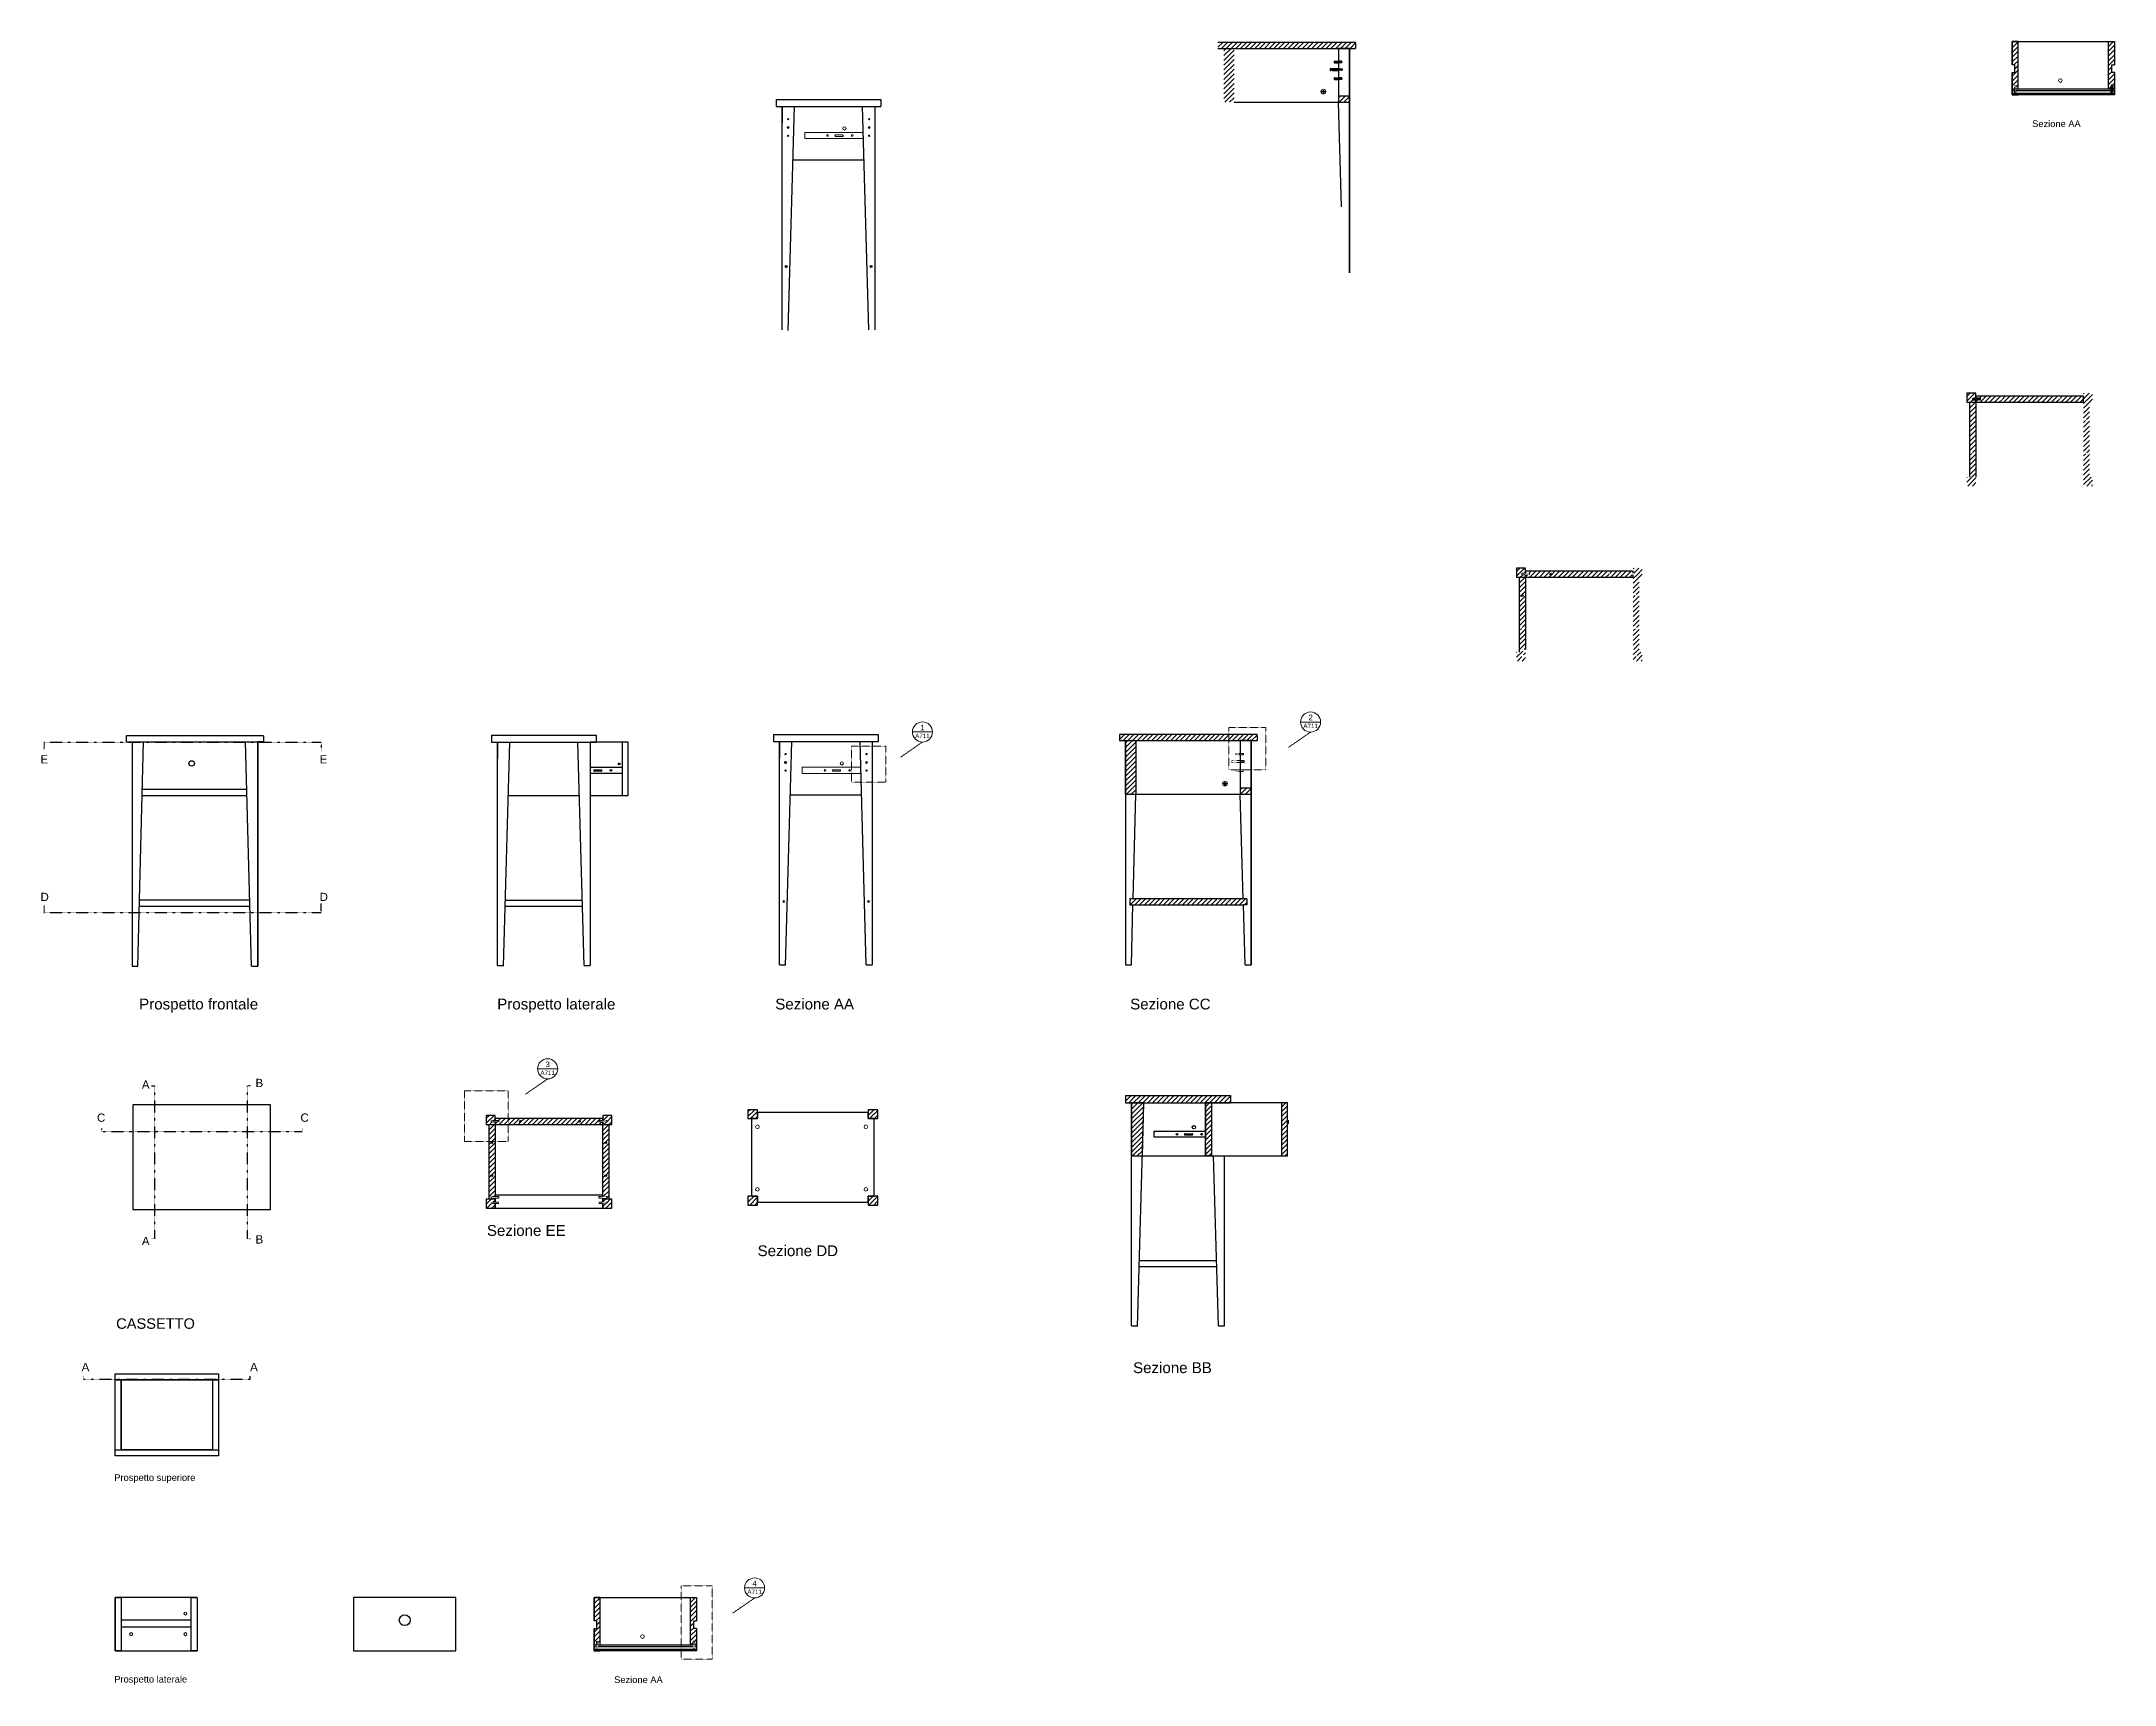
# Model space of a CAD drawing. Header units: inches. Extents: x 127 to 12054, y 222 to 18946.
# Drawn here: x 5126 to 12054, y 11242 to 16734 of the extents above; entities that cross this region are included whole.
import ezdxf
from ezdxf.enums import TextEntityAlignment as Align

# ---------------------------------------------------------------- set-up
doc = ezdxf.new("R2010")
doc.units = ezdxf.units.IN
doc.header["$MEASUREMENT"] = 0
doc.linetypes.add('DASHDOT', pattern=[1, 0.5, -0.25, 0, -0.25])
doc.linetypes.add('HIDDEN', pattern=[0.375, 0.25, -0.125])
for name, color, linetype, lineweight in [('A-ANNO-SYMB', 3, 'Continuous', 18), ('Arredi', 3, 'Continuous', 30), ('Dettagli', 210, 'Continuous', 5), ('Simbologia', 8, 'DASHDOT', 18), ('Tratteggi', 2, 'HIDDEN', 15)]:
    doc.layers.add(name, color=color, linetype=linetype, lineweight=lineweight)
doc.layers.add('linee guida', color=210, linetype='Continuous', plot=False)
for name, color, linetype in [('sezioni', 2, 'DASHDOT'), ('Testo', 1, 'Continuous'), ('Viti', 2, 'Continuous')]:
    doc.layers.add(name, color=color, linetype=linetype)
doc.styles.add('ARIAL', font='Arial.ttf')
doc.styles.get("Standard").update_dxf_attribs({"font": 'Arial.ttf'})
pattern_1 = [(45, (2178.039, -4654.273), (-7.954951, 7.954951), [])]
pattern_2 = [(45, (2832.706, -4656.52), (-7.954951, 7.954951), [])]
pattern_3 = [(45, (2506.794, -2341.096), (-7.954951, 7.954951), [])]

msp = doc.modelspace()

# ---------------------------------------------------------------- texts
at = {"layer": 'Testo', "attachment_point": 1, "line_spacing_factor": 0.280897}
for s, insert, char_height in [('Sezione AA', (11778.761, 16469.974), 22.2202), ('CASSETTO', (5375.575, 12465.96), 34.942), ('Prospetto superiore', (5369.273, 11944.875), 22.22015), ('Prospetto laterale', (5369.273, 11270.827), 22.22015), ('Sezione AA', (7039.798, 11269.23), 22.2202)]:
    msp.add_mtext_dynamic_manual_height_columns(s, width=765.17668, gutter_width=25, heights=[0], dxfattribs=dict(at, insert=insert, char_height=char_height))
at = {"layer": 'Testo'}
for s, width, insert, char_height, attachment_point in [('E', 475.35677, (5122.609, 14348.247), 27.637, 1), ('E', 475.35677, (6055.194, 14348.247), 27.637, 1), ('D', 475.35677, (5122.609, 13888.34), 27.637, 1), ('D', 475.35677, (6055.194, 13888.34), 27.637, 1), ('Prospetto frontale', 765.17668, (5452.317, 13534.473), 36.06493, 1), ('Prospetto laterale', 765.17668, (6649.046, 13534.473), 36.06493, 1), ('Sezione AA', 765.17668, (7578.215, 13534.473), 36.0649, 1), ('Sezione CC', 765.17668, (8764.246, 13534.473), 36.0649, 1), ('A', 475.35677, (5461.404, 13261.219), 27.637, 1), ('B', 475.35677, (5841.186, 13266.527), 27.637, 1), ('C', 475.35677, (5339.327, 13150.563), 27.637, 3), ('C', 475.35677, (6019.19, 13150.563), 27.637, 3), ('Sezione EE', 765.17668, (6614.527, 12777.706), 36.0649, 1), ('A', 475.35677, (5461.404, 12738.364), 27.637, 1), ('B', 475.35677, (5841.186, 12743.673), 27.637, 1), ('Sezione DD', 765.17668, (7519.161, 12709.972), 36.0649, 1), ('A', 475.35677, (5260.014, 12316.956), 27.637, 1), ('A', 475.35677, (5823, 12316.956), 27.637, 1), ('Sezione BB', 765.17668, (8774.022, 12319.003), 36.0649, 1)]:
    msp.add_mtext_dynamic_manual_height_columns(s, width=width, gutter_width=25, heights=[0], dxfattribs=dict(at, insert=insert, char_height=char_height, attachment_point=attachment_point))

# ---------------------------------------------------------------- blocks, each defined once
blk = doc.blocks.new('*U51')
blk.add_lwpolyline([(0, 0), (0, 0.1), (0.05, 0), (0.12, -0.4), (0.12, -0.5), (0.07, -0.4), (0, 0)])
blk = doc.blocks.new('*U52')
at = {"color": 0, "linetype": 'ByBlock', "lineweight": -2, "transparency": 16777216}
for p in [(42.38, 270.66), (42.6, 270.66), (42.81, 270.66), (43.03, 270.66), (43.24, 270.66)]:
    blk.add_blockref('*U51', p, dxfattribs=at)
blk = doc.blocks.new('118331')
for p, q in [((40.13, 264.93), (40.13, 264.33)), ((40.13, 264.93), (40.33, 264.93)), ((40.33, 264.93), (40.33, 264.33)), ((40.73, 264.83), (40.33, 264.83)), ((40.73, 264.98), (40.73, 264.28)), ((40.73, 264.98), (42.98, 264.98)), ((40.73, 264.8), (40.73, 264.45)), ((40.83, 264.98), (40.83, 264.68)), ((40.83, 264.93), (42.93, 264.93)), ((40.83, 264.68), (42.93, 264.68)), ((42.93, 264.98), (42.93, 264.68)), ((42.98, 264.98), (42.98, 264.28)), ((42.98, 264.83), (43.07, 264.83)), ((43.12, 264.83), (43.28, 264.83)), ((43.33, 264.83), (43.5, 264.83)), ((43.55, 264.83), (43.72, 264.83)), ((43.77, 264.83), (43.93, 264.83)), ((43.98, 264.83), (44.08, 264.83)), ((44.13, 264.78), (44.13, 264.48)), ((40.13, 264.33), (40.33, 264.33)), ((40.73, 264.43), (40.33, 264.43)), ((42.98, 264.28), (40.73, 264.28)), ((40.83, 264.58), (40.83, 264.28)), ((40.83, 264.58), (42.93, 264.58)), ((40.83, 264.33), (42.93, 264.33)), ((42.93, 264.58), (42.93, 264.28)), ((43.14, 264.43), (42.98, 264.43)), ((43.35, 264.43), (43.19, 264.43)), ((43.57, 264.43), (43.4, 264.43)), ((43.79, 264.43), (43.62, 264.43)), ((44, 264.43), (43.84, 264.43)), ((44.08, 264.43), (44.05, 264.43))]:
    blk.add_line(p, q)
for centre, start, end in [((44.08, 264.78), 360, 90), ((44.08, 264.48), 270, 0)]:
    blk.add_arc(centre, 0.05, start, end)
blk.add_blockref('*U52', (0.69, -5.83))
blk = doc.blocks.new('101345')
for p, q in [((40.13, 264.91), (40.13, 264.61)), ((40.17, 264.99), (40.27, 265.05)), ((40.17, 264.53), (40.27, 264.47)), ((40.28, 264.46), (40.28, 265.06)), ((40.29, 264.46), (41.63, 264.46)), ((40.3, 265.06), (41.63, 265.06)), ((40.38, 264.94), (41.63, 264.94)), ((40.38, 264.82), (41.63, 264.82)), ((40.38, 264.7), (41.63, 264.7)), ((40.38, 264.58), (41.63, 264.58)), ((42.96, 265.06), (41.63, 265.06)), ((42.88, 264.94), (41.63, 264.94)), ((42.88, 264.82), (41.63, 264.82)), ((42.88, 264.7), (41.63, 264.7)), ((42.88, 264.58), (41.63, 264.58)), ((42.96, 264.46), (41.63, 264.46)), ((42.98, 264.46), (42.98, 265.06)), ((43.09, 264.99), (42.99, 265.05)), ((43.09, 264.53), (42.99, 264.47)), ((43.13, 264.91), (43.13, 264.61))]:
    blk.add_line(p, q)
for centre, radius, start, end in [((40.23, 264.91), 0.1, 123.56676, 180), ((40.23, 264.61), 0.1, 180, 236.29116), ((40.3, 265.01), 0.05, 90, 123.56676), ((40.29, 264.51), 0.05, 236.29116, 270), ((42.96, 265.01), 0.05, 56.43324, 90), ((42.96, 264.51), 0.05, 270, 303.70884), ((43.03, 264.91), 0.1, 0, 56.43324), ((43.03, 264.61), 0.1, 303.70884, 0)]:
    blk.add_arc(centre, radius, start, end)
blk = doc.blocks.new('DETAGLI')
at = {"layer": 'A-ANNO-SYMB', "linetype": 'Continuous'}
blk.add_line((486.7, 356.2), (504.8, 356.2), dxfattribs=at)
blk.add_circle((495.7, 356.2), 9.05, dxfattribs=at)
for tag, p in [('TAVOLA', (495.7, 362.8)), ('SEZIONE', (495.7, 354.7))]:
    blk.add_attdef(tag, text='', height=5, dxfattribs=at).set_placement(p, align=Align.TOP_CENTER)

# ---------------------------------------------------------------- hatches: boundary and pattern name
at = {"layer": 'Dettagli'}
h = msp.add_hatch(dxfattribs=at)
h.set_pattern_fill('ANSI31', color=256, scale=90)
h.set_pattern_definition(pattern_3)
h.paths.add_polyline_path([(9517.055, 16730.87), (9057.055, 16730.87), (9057.055, 16710.87), (9517.055, 16710.87)])
h = msp.add_hatch(dxfattribs=at)
h.set_pattern_fill('ANSI31', color=256, scale=90)
h.set_pattern_definition(pattern_3)
h.paths.add_polyline_path([(9111.408, 16710.87), (9077.055, 16710.87), (9077.055, 16530.87), (9111.408, 16530.87)])
h.paths.add_polyline_path([(9497.055, 16550.87), (9460.937, 16550.87), (9460.937, 16530.87), (9497.055, 16530.87)])
h = msp.add_hatch(dxfattribs=at)
h.set_pattern_fill('ANSI31', color=256, scale=90)
h.set_pattern_definition([(45, (6650.244, -10.14), (-7.954951, 7.954951), [])])
h.paths.add_polyline_path([(11731.459, 16733.922), (11711.459, 16733.922), (11711.459, 16655.605), (11720.753, 16655.605), (11720.753, 16630.466), (11711.459, 16630.466), (11711.459, 16575.047), (11719.185, 16575.047), (11719.185, 16587.96), (11724.326, 16587.96), (11724.326, 16575.047), (11731.459, 16575.047)])
h.paths.add_polyline_path([(12054.06, 16733.922), (12034.06, 16733.922), (12034.06, 16575.047), (12042.832, 16575.047), (12042.832, 16587.96), (12047.972, 16587.96), (12047.972, 16575.047), (12054.06, 16575.047), (12054.06, 16630.466), (12044.767, 16630.466), (12044.767, 16655.605), (12054.06, 16655.605)])
h = msp.add_hatch(dxfattribs=at)
h.set_pattern_fill('ANSI31', color=256, scale=90)
h.set_pattern_definition([(45, (6506.088, -2251.202), (-7.954951, 7.954951), [])])
h.paths.add_polyline_path([(11590.864, 15527.815), (11570.864, 15527.815), (11570.864, 15277.815), (11590.864, 15277.815), (11590.864, 15290.774)])
h.paths.add_polyline_path([(11582.518, 15356.641, -1), (11576.587, 15356.641, -1)], flags=16)
h.paths.add_polyline_path([(11576.587, 15466.808, -1), (11582.518, 15466.808, -1)], flags=16)
h.paths.add_polyline_path([(11950.864, 15547.815), (11590.864, 15547.815), (11590.864, 15527.815), (11950.864, 15527.815)])
h.paths.add_polyline_path([(11678.133, 15537.942, -1), (11672.202, 15537.942, -1)], flags=16)
h.paths.add_polyline_path([(11875.549, 15537.942, -1), (11869.619, 15537.942, -1)], flags=16)
h.paths.add_polyline_path([(11970.864, 15527.815), (11950.864, 15527.815), (11950.864, 15277.815), (11970.864, 15277.815)])
h.paths.add_polyline_path([(11957.548, 15466.808, -1), (11963.478, 15466.808, -1)], flags=16)
h.paths.add_polyline_path([(11963.478, 15356.641, -1), (11957.548, 15356.641, -1)], flags=16)
h.paths.add_polyline_path([(11980.864, 15557.815), (11950.864, 15557.815), (11950.864, 15527.815), (11970.864, 15527.815), (11980.864, 15527.815)])
h.paths.add_polyline_path([(11590.864, 15547.815), (11590.864, 15557.815), (11560.864, 15557.815), (11560.864, 15527.815), (11590.864, 15527.815)])
h.paths.add_polyline_path([(11590.864, 15277.815), (11570.864, 15277.815), (11560.864, 15277.815), (11560.864, 15247.815), (11590.864, 15247.815)])
h.paths.add_polyline_path([(11980.864, 15277.815), (11950.864, 15277.815), (11950.864, 15247.815), (11980.864, 15247.815)])
h = msp.add_hatch(dxfattribs=at)
h.set_pattern_fill('ANSI31', color=256, scale=90)
h.set_pattern_definition([(45, (5001.076, -2836.109), (-7.954951, 7.954951), [])])
h.paths.add_polyline_path([(10077.506, 14771.734, -1), (10071.576, 14771.734, -1)], flags=16)
h.paths.add_polyline_path([(10071.576, 14881.902, -1), (10077.506, 14881.902, -1)], flags=16)
h.paths.add_polyline_path([(10173.121, 14953.036, -1), (10167.191, 14953.036, -1)], flags=16)
h.paths.add_polyline_path([(10370.538, 14953.036, -1), (10364.607, 14953.036, -1)], flags=16)
h.paths.add_polyline_path([(10452.536, 14881.902, -1), (10458.467, 14881.902, -1)], flags=16)
h.paths.add_polyline_path([(10458.467, 14771.734, -1), (10452.536, 14771.734, -1)], flags=16)
h.paths.add_polyline_path([(10072.903, 14956.262), (10085.853, 14956.262), (10085.853, 14972.909), (10055.853, 14972.909), (10055.853, 14942.909), (10085.853, 14942.909), (10085.853, 14951.122), (10072.903, 14951.122)])
h.paths.add_polyline_path([(10445.853, 14951.122), (10432.903, 14951.122), (10432.903, 14956.262), (10445.853, 14956.262), (10445.853, 14962.909), (10085.853, 14962.909), (10085.853, 14956.262), (10098.656, 14956.262), (10098.656, 14951.122), (10085.853, 14951.122), (10085.853, 14942.909), (10445.853, 14942.909)])
h.paths.add_polyline_path([(10445.853, 14956.262), (10458.656, 14956.262), (10458.656, 14951.122), (10445.853, 14951.122), (10445.853, 14942.909), (10465.853, 14942.909), (10475.853, 14942.909), (10475.853, 14972.909), (10445.853, 14972.909)])
h.paths.add_polyline_path([(10458.656, 14678.015), (10445.853, 14678.015), (10445.853, 14662.909), (10475.853, 14662.909), (10475.853, 14692.909), (10445.853, 14692.909), (10445.853, 14683.156), (10458.656, 14683.156)])
h.paths.add_polyline_path([(10445.853, 14701.506), (10458.656, 14701.506), (10458.656, 14696.365), (10445.853, 14696.365), (10445.853, 14692.909), (10465.853, 14692.909), (10465.853, 14942.909), (10445.853, 14942.909)])
h.paths.add_polyline_path([(10085.853, 14678.015), (10072.903, 14678.015), (10072.903, 14683.156), (10085.853, 14683.156), (10085.853, 14692.909), (10065.853, 14692.909), (10055.853, 14692.909), (10055.853, 14662.909), (10085.853, 14662.909)])
h.paths.add_polyline_path([(10072.903, 14701.506), (10085.853, 14701.506), (10085.853, 14942.909), (10065.853, 14942.909), (10065.853, 14692.909), (10085.853, 14692.909), (10085.853, 14696.365), (10072.903, 14696.365)])
h = msp.add_hatch(dxfattribs=at)
h.set_pattern_fill('ANSI31', color=256, scale=90)
h.set_pattern_definition(pattern_1)
h.paths.add_polyline_path([(8728.3, 14417.692), (8728.3, 14397.692), (9188.3, 14397.692), (9188.3, 14417.692)])
h = msp.add_hatch(dxfattribs=at)
h.set_pattern_fill('ANSI31', color=256, scale=90)
h.set_pattern_definition(pattern_1)
h.paths.add_polyline_path([(8748.3, 14217.692), (8782.653, 14217.692), (8782.653, 14397.692), (8748.3, 14397.692)])
h.paths.add_polyline_path([(9132.182, 14237.692), (9132.182, 14217.692), (9168.3, 14217.692), (9168.3, 14237.692)])
h = msp.add_hatch(dxfattribs=at)
h.set_pattern_fill('ANSI31', color=256, scale=90)
h.set_pattern_definition(pattern_1)
h.paths.add_polyline_path([(8763.371, 13868.262), (8763.371, 13848.262), (8773.351, 13848.262), (9142.481, 13848.262), (9153.81, 13848.262), (9153.81, 13868.262)])
h = msp.add_hatch(dxfattribs=at)
h.set_pattern_fill('ANSI31', color=256, scale=90)
h.set_pattern_definition(pattern_2)
h.paths.add_polyline_path([(8769.192, 13008.567), (8805.256, 13008.567), (8810.278, 13186.757), (8769.192, 13186.757)])
h.paths.add_polyline_path([(8810.278, 13186.757), (9015.772, 13186.757), (9015.772, 13186.757), (9099.192, 13186.757), (9099.192, 13210.815), (8749.192, 13210.815), (8749.192, 13186.757), (8769.192, 13186.757)])
h = msp.add_hatch(dxfattribs=at)
h.set_pattern_fill('ANSI31', color=256, scale=90)
h.set_pattern_definition(pattern_2)
h.paths.add_polyline_path([(9035.772, 13186.757), (9015.772, 13186.757), (9015.772, 13008.567), (9035.772, 13008.567)])
h = msp.add_hatch(dxfattribs=at)
h.set_pattern_fill('ANSI31', color=256, scale=90)
h.set_pattern_definition(pattern_2)
h.paths.add_polyline_path([(9289.708, 13186.757), (9269.708, 13186.757), (9269.708, 13008.567), (9289.708, 13008.567)])
h = msp.add_hatch(dxfattribs=at)
h.set_pattern_fill('ANSI31', color=256, scale=90)
h.set_pattern_definition([(45, (1557.144, -4664.836), (-7.954951, 7.954951), [])])
h.paths.add_polyline_path([(6633.574, 12943.007, -1), (6627.644, 12943.007, -1)], flags=16)
h.paths.add_polyline_path([(6627.644, 13053.174, -1), (6633.574, 13053.174, -1)], flags=16)
h.paths.add_polyline_path([(6729.189, 13124.308, -1), (6723.259, 13124.308, -1)], flags=16)
h.paths.add_polyline_path([(6926.605, 13124.308, -1), (6920.675, 13124.308, -1)], flags=16)
h.paths.add_polyline_path([(7008.604, 13053.174, -1), (7014.534, 13053.174, -1)], flags=16)
h.paths.add_polyline_path([(7014.534, 12943.007, -1), (7008.604, 12943.007, -1)], flags=16)
h.paths.add_polyline_path([(6628.971, 13127.535), (6641.92, 13127.535), (6641.92, 13144.181), (6611.92, 13144.181), (6611.92, 13114.181), (6641.92, 13114.181), (6641.92, 13122.394), (6628.971, 13122.394)])
h.paths.add_polyline_path([(7001.92, 13122.394), (6988.971, 13122.394), (6988.971, 13127.535), (7001.92, 13127.535), (7001.92, 13134.181), (6641.92, 13134.181), (6641.92, 13127.535), (6654.724, 13127.535), (6654.724, 13122.394), (6641.92, 13122.394), (6641.92, 13114.181), (7001.92, 13114.181)])
h.paths.add_polyline_path([(7001.92, 13127.535), (7014.724, 13127.535), (7014.724, 13122.394), (7001.92, 13122.394), (7001.92, 13114.181), (7021.92, 13114.181), (7031.92, 13114.181), (7031.92, 13144.181), (7001.92, 13144.181)])
h.paths.add_polyline_path([(7014.724, 12849.288), (7001.92, 12849.288), (7001.92, 12834.181), (7031.92, 12834.181), (7031.92, 12864.181), (7001.92, 12864.181), (7001.92, 12854.428), (7014.724, 12854.428)])
h.paths.add_polyline_path([(7001.92, 12872.778), (7014.724, 12872.778), (7014.724, 12867.638), (7001.92, 12867.638), (7001.92, 12864.181), (7021.92, 12864.181), (7021.92, 13114.181), (7001.92, 13114.181)])
h.paths.add_polyline_path([(6641.92, 12849.288), (6628.971, 12849.288), (6628.971, 12854.428), (6641.92, 12854.428), (6641.92, 12864.181), (6621.92, 12864.181), (6611.92, 12864.181), (6611.92, 12834.181), (6641.92, 12834.181)])
h.paths.add_polyline_path([(6628.971, 12872.778), (6641.92, 12872.778), (6641.92, 13114.181), (6621.92, 13114.181), (6621.92, 12864.181), (6641.92, 12864.181), (6641.92, 12867.638), (6628.971, 12867.638)])
h = msp.add_hatch(dxfattribs=at)
h.set_pattern_fill('ANSI31', color=256, scale=90)
h.set_pattern_definition([(45, (307.801, -5652.823), (-7.954951, 7.954951), [])])
h.paths.add_polyline_path([(7486.628, 13133.528), (7519.161, 13133.528), (7519.161, 13163.32), (7486.628, 13163.32)])
h.paths.add_polyline_path([(7519.161, 12874.528), (7486.628, 12874.528), (7486.628, 12844.737), (7519.161, 12844.737)])
h.paths.add_polyline_path([(7920.694, 12874.528), (7888.161, 12874.528), (7888.161, 12844.737), (7920.694, 12844.737)])
h.paths.add_polyline_path([(7920.694, 13163.32), (7888.161, 13163.32), (7888.161, 13133.528), (7920.694, 13133.528)])
h = msp.add_hatch(dxfattribs=at)
h.set_pattern_fill('ANSI31', color=256, scale=90)
h.set_pattern_definition([(45, (1911.281, -5210.883), (-7.954951, 7.954951), [])])
h.paths.add_polyline_path([(6992.496, 11533.179), (6972.496, 11533.179), (6972.496, 11454.861), (6981.789, 11454.861), (6981.789, 11429.722), (6972.496, 11429.722), (6972.496, 11374.303), (6980.222, 11374.303), (6980.222, 11387.216), (6985.362, 11387.216), (6985.362, 11374.303), (6992.496, 11374.303)])
h.paths.add_polyline_path([(7315.097, 11533.179), (7295.097, 11533.179), (7295.097, 11374.303), (7303.868, 11374.303), (7303.868, 11387.216), (7309.009, 11387.216), (7309.009, 11374.303), (7315.097, 11374.303), (7315.097, 11429.722), (7305.804, 11429.722), (7305.804, 11454.861), (7315.097, 11454.861)])

# ---------------------------------------------------------------- linework, layer by layer
at = {"layer": 'Arredi', "color": 0}
for p, q in [((9517.055, 16730.87), (9057.055, 16730.87)), ((9057.055, 16710.87), (9517.055, 16710.87)), ((9455.918, 16710.87), (9497.055, 16710.87)), ((9497.055, 15960.87), (9497.055, 16710.87)), ((9497.055, 16710.87), (9497.055, 15960.87)), ((9497.055, 16710.87), (9497.055, 16681.895)), ((9517.055, 16730.87), (9517.055, 16710.87)), ((9111.408, 16530.87), (9460.937, 16530.87)), ((9470.679, 16181.439), (9460.937, 16530.87)), ((11570.864, 15277.815), (11570.864, 15527.815)), ((11590.864, 15530.682), (11590.864, 15277.815))]:
    msp.add_line(p, q, dxfattribs=at)
at = {"layer": 'Arredi'}
for p, q in [((11720.753, 16655.605), (11711.459, 16655.605)), ((11711.459, 16630.466), (11720.753, 16630.466)), ((11720.753, 16630.466), (11720.753, 16655.605)), ((12044.767, 16630.466), (12044.767, 16655.605)), ((12044.767, 16655.605), (12054.06, 16655.605)), ((12054.06, 16630.466), (12044.767, 16630.466)), ((7580.976, 16540.015), (7910.976, 16540.015)), ((7580.976, 16540.015), (7930.976, 16540.015)), ((7580.976, 16540.015), (7580.976, 16515.957)), ((7580.976, 16515.957), (7930.976, 16515.957)), ((7580.976, 16515.957), (7600.976, 16515.957)), ((7600.976, 15770.015), (7600.976, 16515.957)), ((7600.976, 16515.957), (7600.976, 16462.178)), ((7620.976, 15767.767), (7642.062, 16515.957)), ((7890.976, 15770.015), (7869.89, 16515.957)), ((7910.976, 16515.957), (7910.976, 15770.015)), ((7910.976, 16515.957), (7910.976, 16448.593)), ((7930.976, 16540.015), (7930.976, 16515.957)), ((7637.04, 16337.767), (7874.927, 16337.767)), ((10065.853, 14692.909), (10065.853, 14942.909)), ((10085.853, 14945.775), (10085.853, 14701.506)), ((5868.388, 14413.197), (5408.388, 14413.197)), ((5408.388, 14413.197), (5408.388, 14393.197)), ((5868.388, 14413.197), (5868.388, 14393.197)), ((6629.47, 14415.445), (6959.47, 14415.445)), ((6629.47, 14415.445), (6979.47, 14415.445)), ((6629.47, 14415.445), (6629.47, 14391.387)), ((6979.47, 14415.445), (6979.47, 14391.387)), ((7572.447, 14417.692), (7902.447, 14417.692)), ((7572.447, 14417.692), (7922.447, 14417.692)), ((7572.447, 14417.692), (7572.447, 14393.634)), ((7922.447, 14417.692), (7922.447, 14393.634)), ((9188.3, 14417.692), (8728.3, 14417.692)), ((8728.3, 14417.692), (8728.3, 14397.692)), ((9188.3, 14416.326), (9188.3, 14396.326)), ((5408.388, 14393.197), (5868.388, 14393.197)), ((5408.388, 14393.197), (5408.388, 14393.197)), ((5408.388, 14393.197), (5428.388, 14393.197)), ((5428.388, 14393.197), (5428.388, 13643.197)), ((5428.388, 14393.197), (5428.388, 14093.197)), ((5428.388, 14393.197), (5428.388, 14193.197)), ((5428.388, 14393.197), (5428.388, 14344.546)), ((5448.388, 13643.197), (5467.273, 14393.197)), ((5828.16, 13643.197), (5807.251, 14393.197)), ((5848.388, 13643.197), (5848.388, 14393.197)), ((5848.388, 14393.197), (5848.388, 13643.197)), ((5868.388, 14393.197), (5848.388, 14393.197)), ((5848.388, 14393.197), (5848.388, 14364.222)), ((6629.47, 14391.387), (6979.47, 14391.387)), ((6629.47, 14391.387), (6649.47, 14391.387)), ((6649.47, 13645.445), (6649.47, 14391.387)), ((6649.47, 14391.387), (6649.47, 14337.608)), ((6669.47, 13643.197), (6690.556, 14391.387)), ((6939.47, 13645.445), (6918.384, 14391.387)), ((6959.47, 14391.387), (6959.47, 13645.445)), ((6959.47, 14391.387), (6959.47, 14324.023)), ((7572.447, 14393.634), (7922.447, 14393.634)), ((7572.447, 14393.634), (7592.447, 14393.634)), ((7592.447, 13647.692), (7592.447, 14393.634)), ((7592.447, 14393.634), (7592.447, 14339.856)), ((7612.447, 13645.445), (7633.533, 14393.634)), ((7882.447, 13647.692), (7861.361, 14393.634)), ((7902.447, 14393.634), (7902.447, 13647.692)), ((7902.447, 14393.634), (7902.447, 14326.271)), ((8728.3, 14399.059), (8728.3, 14399.059)), ((8728.3, 14397.692), (9188.3, 14397.692)), ((8748.3, 14397.692), (8748.3, 13647.692)), ((8748.3, 14397.692), (8748.3, 14097.692)), ((8748.3, 14397.692), (8748.3, 14197.692)), ((8748.3, 14397.692), (8748.3, 14349.041)), ((8748.3, 14397.692), (8787.186, 14397.692)), ((9127.163, 14397.692), (9168.3, 14397.692)), ((9168.3, 13647.692), (9168.3, 14397.692)), ((9168.3, 14397.692), (9168.3, 13647.692)), ((9168.3, 14397.692), (9168.3, 14368.717)), ((9188.3, 14396.326), (9168.3, 14396.326)), ((5462.741, 14213.197), (5812.269, 14213.197)), ((5811.711, 14233.197), (5463.244, 14233.197)), ((6685.534, 14213.197), (6923.421, 14213.197)), ((7628.511, 14215.445), (7866.398, 14215.445)), ((8748.3, 14217.692), (8782.653, 14217.692)), ((8773.854, 13868.262), (8782.653, 14217.692)), ((8782.653, 14217.692), (9132.182, 14217.692)), ((9141.924, 13868.262), (9132.182, 14217.692)), ((5822.011, 13863.767), (5453.942, 13863.767)), ((6675.686, 13863.767), (6933.298, 13863.767)), ((9153.81, 13868.262), (8763.371, 13868.262)), ((8763.371, 13868.262), (8763.371, 13848.262)), ((9153.81, 13868.262), (9153.81, 13848.262)), ((5453.438, 13843.767), (5822.568, 13843.767)), ((6675.122, 13843.767), (6933.864, 13843.767)), ((8763.371, 13848.262), (8773.351, 13848.262)), ((8768.3, 13647.692), (8773.351, 13848.262)), ((8773.351, 13848.262), (9142.481, 13848.262)), ((9148.073, 13647.692), (9142.481, 13848.262)), ((9153.81, 13848.262), (9142.481, 13848.262)), ((5428.388, 13643.197), (5448.388, 13643.197)), ((5828.16, 13643.197), (5848.388, 13643.197)), ((6649.47, 13645.445), (6669.533, 13645.445)), ((6939.47, 13645.445), (6959.47, 13645.445)), ((7592.447, 13647.692), (7612.51, 13647.692)), ((7882.447, 13647.692), (7902.447, 13647.692)), ((8748.3, 13647.692), (8768.3, 13647.692)), ((9148.073, 13647.692), (9168.3, 13647.692)), ((8749.192, 13210.815), (9079.192, 13210.815)), ((8749.192, 13210.815), (9099.192, 13210.815)), ((8749.192, 13210.815), (8749.192, 13186.757)), ((8749.192, 13186.757), (9099.192, 13186.757)), ((8749.192, 13186.757), (8769.192, 13186.757)), ((8769.192, 12440.815), (8769.192, 13186.757)), ((8769.192, 13186.757), (8769.192, 13132.978)), ((8789.192, 12438.567), (8810.278, 13186.757)), ((9099.192, 13210.815), (9099.192, 13186.757)), ((6621.92, 12864.181), (6621.92, 13114.181)), ((6641.92, 13117.048), (6641.92, 12872.778)), ((7499.161, 13133.528), (7499.161, 12874.528)), ((7519.161, 13133.528), (7499.161, 13133.528)), ((7499.161, 13133.528), (7499.161, 13133.528)), ((7888.161, 13153.528), (7519.161, 13153.528)), ((7519.161, 13153.528), (7519.161, 13133.528)), ((7888.161, 13133.528), (7888.161, 13153.528)), ((7908.161, 13133.528), (7888.161, 13133.528)), ((7908.161, 12874.528), (7908.161, 13133.528)), ((8805.256, 13008.567), (9043.143, 13008.567)), ((9059.192, 12440.815), (9043.143, 13008.567)), ((9079.192, 12440.815), (9079.228, 13008.836)), ((6641.92, 12864.181), (6621.92, 12864.181)), ((6641.92, 12864.181), (6621.92, 12864.181)), ((6641.92, 12867.638), (6641.92, 12864.181)), ((7499.161, 12874.528), (7519.161, 12874.528)), ((7519.161, 12874.528), (7519.161, 12854.528)), ((7519.161, 12874.528), (7519.161, 12854.528)), ((7519.161, 12854.528), (7519.161, 12854.528)), ((7519.161, 12854.528), (7888.161, 12854.528)), ((7888.161, 12854.528), (7888.161, 12874.528)), ((7888.161, 12874.528), (7908.161, 12874.528)), ((8794.845, 12639.137), (9053.586, 12639.137)), ((8795.408, 12659.137), (9053.021, 12659.137)), ((8769.192, 12440.815), (8789.256, 12440.815)), ((9059.192, 12440.815), (9079.192, 12440.815)), ((5372.13, 12260.53), (5717.13, 12260.53)), ((5392.13, 12260.53), (5392.13, 12026.594)), ((5697.13, 12260.53), (5697.13, 12026.594)), ((5372.13, 12026.594), (5717.13, 12026.594)), ((6981.789, 11454.861), (6972.496, 11454.861)), ((6981.789, 11429.722), (6981.789, 11454.861)), ((7305.804, 11429.722), (7305.804, 11454.861)), ((7305.804, 11454.861), (7315.097, 11454.861)), ((6972.496, 11429.722), (6981.789, 11429.722)), ((7315.097, 11429.722), (7305.804, 11429.722))]:
    msp.add_line(p, q, dxfattribs=at)
for points in [[(9497.055, 16530.87), (9497.055, 16710.87), (9460.937, 16710.87), (9460.937, 16530.87)], [(11731.459, 16575.047), (11731.459, 16733.922), (11711.459, 16733.922), (11711.459, 16655.605)], [(11711.459, 16655.605), (11711.459, 16733.922), (12054.06, 16733.922), (12054.06, 16655.605)], [(12034.06, 16575.047), (12034.06, 16733.922), (12054.06, 16733.922), (12054.06, 16655.605)], [(11711.459, 16630.466), (11711.459, 16555.733), (11731.459, 16555.733)], [(12054.06, 16630.466), (12054.06, 16555.733), (11711.459, 16555.733), (11711.459, 16630.466)], [(12054.06, 16630.466), (12054.06, 16555.733), (12034.06, 16555.733)], [(11711.459, 16575.047), (11719.185, 16575.047)], [(11711.459, 16569.641), (11719.185, 16569.641)], [(12054.06, 16559.581), (11711.459, 16559.581)], [(11724.326, 16575.047), (12042.832, 16575.047)], [(11724.326, 16569.641), (12042.832, 16569.641)], [(12047.972, 16575.047), (12054.06, 16575.047)], [(12047.972, 16569.641), (12054.06, 16569.641)], [(12054.06, 16555.733), (11711.459, 16555.733)], [(7620.78, 16445.597), (7619.16, 16445.597), (7619.16, 16446.569), (7620.78, 16446.569)], [(7620.78, 16446.569), (7620.78, 16448.182), (7621.843, 16448.182), (7621.843, 16446.569)], [(7621.843, 16445.597), (7621.843, 16444.069), (7620.78, 16444.069), (7620.78, 16445.597)], [(7614.294, 15980.956), (7612.674, 15980.956), (7612.674, 15981.928), (7614.294, 15981.928)], [(7614.294, 15981.928), (7614.294, 15983.541), (7615.357, 15983.541), (7615.357, 15981.928)], [(7615.357, 15980.956), (7615.357, 15979.429), (7614.294, 15979.429), (7614.294, 15980.956)], [(7615.357, 15981.928), (7616.954, 15981.928), (7616.954, 15980.956), (7615.357, 15980.956)], [(7897.851, 15980.956), (7896.232, 15980.956), (7896.232, 15981.928), (7897.851, 15981.928)], [(7897.851, 15981.928), (7897.851, 15983.541), (7898.915, 15983.541), (7898.915, 15981.928)], [(7898.915, 15980.956), (7898.915, 15979.429), (7897.851, 15979.429), (7897.851, 15980.956)], [(7898.915, 15981.928), (7900.512, 15981.928), (7900.512, 15980.956), (7898.915, 15980.956)], [(10085.853, 14956.262), (10085.853, 14972.909), (10055.853, 14972.909), (10055.853, 14942.909), (10085.853, 14942.909), (10085.853, 14951.122)], [(10445.853, 14956.262), (10445.853, 14962.909), (10085.853, 14962.909), (10085.853, 14956.262)], [(10085.853, 14951.122), (10085.853, 14942.909), (10445.853, 14942.909), (10445.853, 14951.122)], [(6959.47, 14213.197), (7086.533, 14213.197), (7086.533, 14391.387), (6959.47, 14391.387)], [(8748.3, 14217.692), (8748.3, 14397.692), (8782.653, 14397.692), (8782.653, 14217.692)], [(9168.3, 14217.692), (9168.3, 14397.692), (9132.182, 14397.692), (9132.182, 14217.692)], [(9015.772, 13040.132), (9015.772, 13008.567), (9289.708, 13008.567), (9289.708, 13186.757), (9015.772, 13186.757), (9015.772, 13060.749)], [(6641.92, 13127.535), (6641.92, 13144.181), (6611.92, 13144.181), (6611.92, 13114.181), (6641.92, 13114.181), (6641.92, 13122.394)], [(7001.92, 13127.535), (7001.92, 13134.181), (6641.92, 13134.181), (6641.92, 13127.535)], [(6641.92, 13122.394), (6641.92, 13114.181), (7001.92, 13114.181), (7001.92, 13122.394)], [(7001.92, 13122.394), (7001.92, 13114.181), (7031.92, 13114.181), (7031.92, 13144.181), (7001.92, 13144.181), (7001.92, 13127.535)], [(7001.92, 12872.778), (7001.92, 13114.181), (7021.92, 13114.181), (7021.92, 12864.181), (7001.92, 12864.181), (7001.92, 12867.638)], [(9015.772, 13071.053), (8844.687, 13071.053), (8844.687, 13091.671), (9015.772, 13091.671)], [(8971.8, 13078.238), (8947.315, 13078.238)], [(8947.527, 13083.11), (8971.588, 13083.11)], [(9015.772, 13040.128), (9015.772, 13060.745)], [(9043.233, 13008.836), (9079.228, 13008.836)], [(6641.92, 12854.428), (6641.92, 12864.181), (6611.92, 12864.181), (6611.92, 12834.181), (6641.92, 12834.181), (6641.92, 12849.288)], [(7001.92, 12872.778), (7001.92, 12877.14), (6641.92, 12877.14), (6641.92, 12872.778)], [(6641.92, 12867.638), (6641.92, 12854.428)], [(6641.92, 12849.288), (6641.92, 12834.174), (7001.92, 12834.174), (7001.92, 12849.288)], [(7001.92, 12854.428), (7001.92, 12867.638)], [(7001.92, 12849.288), (7001.92, 12834.181), (7031.92, 12834.181), (7031.92, 12864.181), (7001.92, 12864.181), (7001.92, 12854.428)], [(5646.066, 11533.179), (5372.13, 11533.179), (5372.13, 11354.989), (5646.066, 11354.989)], [(6992.496, 11374.303), (6992.496, 11533.179), (6972.496, 11533.179), (6972.496, 11454.861)], [(6972.496, 11454.861), (6972.496, 11533.179), (7315.097, 11533.179), (7315.097, 11454.861)], [(7295.097, 11374.303), (7295.097, 11533.179), (7315.097, 11533.179), (7315.097, 11454.861)], [(5392.13, 11458.445), (5626.066, 11458.445)], [(5626.066, 11433.423), (5392.13, 11433.423)], [(6972.496, 11429.722), (6972.496, 11354.989), (6992.496, 11354.989)], [(7315.097, 11429.722), (7315.097, 11354.989), (6972.496, 11354.989), (6972.496, 11429.722)], [(6972.496, 11374.303), (6980.222, 11374.303)], [(6972.496, 11368.897), (6980.222, 11368.897)], [(6985.362, 11374.303), (7303.868, 11374.303)], [(6985.362, 11368.897), (7303.868, 11368.897)], [(7315.097, 11429.722), (7315.097, 11354.989), (7295.097, 11354.989)], [(7309.009, 11374.303), (7315.097, 11374.303)], [(7309.009, 11368.897), (7315.097, 11368.897)], [(7315.097, 11358.837), (6972.496, 11358.837)], [(7315.097, 11354.989), (6972.496, 11354.989)]]:
    msp.add_lwpolyline(points, dxfattribs=at)
for points in [[(9497.055, 16550.87), (9460.937, 16550.87), (9460.937, 16530.87), (9497.055, 16530.87)], [(7086.533, 14391.387), (7066.533, 14391.387), (7066.533, 14213.197), (7086.533, 14213.197)], [(9168.3, 14237.692), (9132.182, 14237.692), (9132.182, 14217.692), (9168.3, 14217.692)], [(5431.514, 13179.329), (5431.514, 12829.329), (5891.514, 12829.329), (5891.514, 13179.329)], [(8810.278, 13186.757), (8769.192, 13186.757), (8769.192, 13008.567), (8805.256, 13008.567)], [(9015.772, 13186.757), (9035.772, 13186.757), (9035.772, 13008.567), (9015.772, 13008.567)], [(9289.708, 13186.757), (9269.708, 13186.757), (9269.708, 13008.567), (9289.708, 13008.567)], [(7519.161, 13163.32), (7486.628, 13163.32), (7486.628, 13133.528), (7519.161, 13133.528)], [(7920.694, 13163.32), (7888.161, 13163.32), (7888.161, 13133.528), (7920.694, 13133.528)], [(9289.708, 13128.89), (9292.237, 13128.89), (9292.237, 13116.633), (9289.708, 13116.633)], [(7519.161, 12874.528), (7486.628, 12874.528), (7486.628, 12844.737), (7519.161, 12844.737)], [(7920.694, 12874.528), (7888.161, 12874.528), (7888.161, 12844.737), (7920.694, 12844.737)], [(5717.13, 12006.594), (5372.13, 12006.594), (5372.13, 12280.53), (5717.13, 12280.53)], [(5697.13, 12026.594), (5392.13, 12026.594), (5392.13, 12260.53), (5697.13, 12260.53)], [(5372.13, 11533.179), (5392.13, 11533.179), (5392.13, 11354.989), (5372.13, 11354.989)], [(5626.066, 11533.179), (5646.066, 11533.179), (5646.066, 11354.989), (5626.066, 11354.989)], [(6510.762, 11533.179), (6168.161, 11533.179), (6168.161, 11354.989), (6510.762, 11354.989)]]:
    msp.add_lwpolyline(points, close=True, dxfattribs=at)
at = {"layer": 'Arredi', "color": 0}
for points in [[(11560.864, 15527.815), (11590.864, 15527.815), (11590.864, 15557.815), (11560.864, 15557.815)], [(11590.864, 15527.815), (11950.864, 15527.815), (11950.864, 15547.815), (11590.864, 15547.815)]]:
    msp.add_lwpolyline(points, close=True, dxfattribs=at)
at = {"layer": 'Arredi'}
for centre, radius in [((7614.782, 15981.44), 3.088), ((7898.339, 15981.44), 3.088), ((10170.156, 14953.036), 2.965), ((10074.541, 14881.902), 2.965), ((5627.819, 14320.727), 9.211), ((6726.224, 13124.308), 2.965), ((6923.64, 13124.308), 2.965), ((8977.416, 13104.731), 5.454), ((6630.609, 13053.174), 2.965), ((7011.569, 13053.174), 2.965), ((8920.939, 13081.362), 2.748), ((9003.461, 13081.362), 2.748), ((6630.609, 12943.007), 2.965), ((7011.569, 12943.007), 2.965), ((6339.708, 11457.004), 18.038)]:
    msp.add_circle(centre, radius, dxfattribs=at)
for centre, start, end in [((8948.589, 13080.623), 113.1348341, 241.887615), ((8970.526, 13080.623), 298.112385, 66.8651659)]:
    msp.add_arc(centre, 2.705, start, end, dxfattribs=at)
at = {"layer": 'Dettagli'}
for p, q in [((9408.721, 16561.345), (9410.05, 16560.169)), ((9410.05, 16560.169), (9411.215, 16561.334)), ((5134.698, 14393.229), (5134.698, 14368.013)), ((9079.966, 14248.168), (9081.295, 14246.992)), ((9081.295, 14246.992), (9082.46, 14248.157)), ((5134.698, 13820.608), (5134.698, 13845.824))]:
    msp.add_line(p, q, dxfattribs=at)
for points in [[(9403.788, 16567.319), (9415.706, 16567.319), (9415.706, 16565.655), (9403.788, 16565.655)], [(9075.033, 14254.142), (9086.951, 14254.142), (9086.951, 14252.478), (9075.033, 14252.478)]]:
    msp.add_lwpolyline(points, close=True, dxfattribs=at)
for points in [[(9408.721, 16561.345), (9408.721, 16569.814), (9411.215, 16569.814), (9411.215, 16561.334)], [(7621.843, 16446.569), (7623.44, 16446.569), (7623.44, 16445.597), (7621.843, 16445.597)], [(7872.899, 16409.508), (7676.47, 16409.508), (7676.47, 16430.125), (7872.316, 16430.125)], [(7779.31, 16421.565), (7803.372, 16421.565)], [(7891.357, 16445.597), (7889.738, 16445.597), (7889.738, 16446.569), (7891.357, 16446.569)], [(7891.357, 16446.569), (7891.357, 16448.182), (7892.421, 16448.182), (7892.421, 16446.569)], [(7892.421, 16445.597), (7892.421, 16444.069), (7891.357, 16444.069), (7891.357, 16445.597)], [(7892.421, 16446.569), (7894.018, 16446.569), (7894.018, 16445.597), (7892.421, 16445.597)], [(7803.583, 16416.692), (7779.098, 16416.692)], [(7864.37, 14287.185), (7667.942, 14287.185), (7667.942, 14307.802), (7863.787, 14307.802)], [(7795.055, 14294.369), (7770.57, 14294.369)], [(7770.781, 14299.242), (7794.843, 14299.242)], [(7882.829, 14323.274), (7881.209, 14323.274), (7881.209, 14324.246), (7882.829, 14324.246)], [(7882.829, 14324.246), (7882.829, 14325.86), (7883.892, 14325.86), (7883.892, 14324.246)], [(7883.892, 14323.274), (7883.892, 14321.747), (7882.829, 14321.747), (7882.829, 14323.274)], [(7883.892, 14324.246), (7885.489, 14324.246), (7885.489, 14323.274), (7883.892, 14323.274)], [(9079.966, 14248.168), (9079.966, 14256.637), (9082.46, 14256.637), (9082.46, 14248.157)], [(7605.765, 13858.633), (7604.146, 13858.633), (7604.146, 13859.605), (7605.765, 13859.605)], [(7605.765, 13859.605), (7605.765, 13861.219), (7606.829, 13861.219), (7606.829, 13859.605)], [(7606.829, 13858.633), (7606.829, 13857.106), (7605.765, 13857.106), (7605.765, 13858.633)], [(7606.829, 13859.605), (7608.425, 13859.605), (7608.425, 13858.633), (7606.829, 13858.633)], [(7889.323, 13858.633), (7887.703, 13858.633), (7887.703, 13859.605), (7889.323, 13859.605)], [(7889.323, 13859.605), (7889.323, 13861.219), (7890.386, 13861.219), (7890.386, 13859.605)], [(7890.386, 13858.633), (7890.386, 13857.106), (7889.323, 13857.106), (7889.323, 13858.633)], [(7890.386, 13859.605), (7891.983, 13859.605), (7891.983, 13858.633), (7890.386, 13858.633)]]:
    msp.add_lwpolyline(points, dxfattribs=at)
for centre, radius in [((9409.87, 16566.214), 8.315), ((11872.994, 16603.068), 6.164), ((7621.268, 16446.081), 3.088), ((7621.268, 16474.245), 2.221), ((7621.268, 16418.992), 2.221), ((7752.723, 16419.816), 2.748), ((7809.199, 16443.185), 5.454), ((7835.244, 16419.816), 2.748), ((7891.845, 16446.081), 3.088), ((7891.845, 16474.245), 2.221), ((7891.845, 16418.992), 2.221), ((7612.739, 14351.922), 2.221), ((7883.317, 14351.922), 2.221), ((7612.739, 14296.669), 2.221), ((7744.194, 14297.493), 2.748), ((7800.67, 14320.862), 5.454), ((7826.715, 14297.493), 2.748), ((7883.317, 14323.758), 3.088), ((7883.317, 14296.669), 2.221), ((9081.115, 14253.037), 8.315), ((7606.253, 13859.117), 3.088), ((7889.811, 13859.117), 3.088), ((7518.392, 13106.17), 6.147), ((7881.055, 13106.17), 6.147), ((7518.392, 12897.094), 6.147), ((7881.055, 12897.094), 6.147), ((5606.947, 11479.182), 5.119), ((5425.553, 11410.39), 5.119), ((5606.947, 11410.39), 5.119), ((7134.031, 11402.324), 6.164)]:
    msp.add_circle(centre, radius, dxfattribs=at)
for centre, start, end in [((7780.373, 16419.078), 113.1348341, 241.887615), ((7802.309, 16419.078), 298.112385, 66.8651659), ((7771.844, 14296.755), 113.1348341, 241.887615), ((7793.78, 14296.755), 298.112385, 66.8651659)]:
    msp.add_arc(centre, 2.705, start, end, dxfattribs=at)
at = {"layer": 'linee guida'}
for points in [[(7612.251, 14323.274), (7610.632, 14323.274), (7610.632, 14324.246), (7612.251, 14324.246)], [(7612.251, 14324.246), (7612.251, 14325.86), (7613.315, 14325.86), (7613.315, 14324.246)], [(7613.315, 14323.274), (7613.315, 14321.747), (7612.251, 14321.747), (7612.251, 14323.274)], [(7613.315, 14324.246), (7614.911, 14324.246), (7614.911, 14323.274), (7613.315, 14323.274)]]:
    msp.add_lwpolyline(points, dxfattribs=at)
msp.add_circle((7612.739, 14323.758), 3.088, dxfattribs=at)
at = {"layer": 'sezioni'}
for p, q in [((5136.716, 14391.866), (6060.406, 14391.866)), ((6060.406, 14391.866), (6060.406, 14361.734)), ((5136.716, 13821.971), (6060.406, 13821.971)), ((6060.406, 13821.971), (6060.406, 13852.103)), ((5493.929, 13243.015), (5503.929, 13243.015)), ((5503.929, 13243.015), (5503.929, 12732.167)), ((5823.159, 13243.015), (5813.159, 13243.015)), ((5813.159, 13243.015), (5813.159, 12732.167)), ((5326.294, 13100.39), (5326.294, 13090.39)), ((5996.561, 13090.39), (5996.561, 13100.39)), ((5326.294, 13090.39), (5996.561, 13090.39)), ((5503.929, 12732.167), (5493.929, 12732.167)), ((5813.159, 12732.167), (5823.159, 12732.167)), ((5266.395, 12272.95), (5266.395, 12262.95)), ((5823, 12262.95), (5823, 12272.95)), ((5266.395, 12262.95), (5823, 12262.95))]:
    msp.add_line(p, q, dxfattribs=at)
at = {"layer": 'Simbologia'}
for p, q in [((9367.341, 14425.484), (9293.507, 14374.461)), ((8070.1, 14392.178), (7996.265, 14341.155)), ((6817.508, 13266.232), (6743.673, 13215.21)), ((7509.101, 11531.07), (7435.266, 11480.047))]:
    msp.add_line(p, q, dxfattribs=at)
at = {"layer": 'Tratteggi'}
for p, q in [((9103.823, 14329.982), (9109.793, 14329.982)), ((9103.823, 14324.012), (9103.823, 14329.982)), ((9105.813, 14324.012), (9103.823, 14324.012)), ((9109.793, 14324.012), (9105.813, 14324.012)), ((9109.793, 14329.982), (9109.793, 14330.48)), ((9109.793, 14330.48), (9132.182, 14330.48)), ((9109.793, 14323.514), (9109.793, 14324.012)), ((9132.182, 14323.514), (9109.793, 14323.514))]:
    msp.add_line(p, q, dxfattribs=at)
for points in [[(11724.326, 16587.96), (11724.326, 16562.207), (11719.185, 16562.207), (11719.185, 16587.96)], [(10072.903, 14956.262), (10098.656, 14956.262), (10098.656, 14951.122), (10072.903, 14951.122)], [(9093.615, 14440.379), (9217.863, 14440.379), (9217.863, 14299.131), (9093.615, 14299.131)], [(7832.546, 14378.062), (7948.155, 14378.062), (7948.155, 14258.001), (7832.546, 14258.001)], [(9117.616, 14354.342), (9143.37, 14354.342), (9143.37, 14349.201), (9117.616, 14349.201)], [(9117.616, 14299.084), (9143.37, 14299.084), (9143.37, 14293.944), (9117.616, 14293.944)], [(6539.565, 13226.056), (6685.659, 13226.056), (6685.659, 13057.417), (6539.565, 13057.417)], [(6628.971, 13127.535), (6654.724, 13127.535), (6654.724, 13122.394), (6628.971, 13122.394)], [(6988.971, 13127.535), (7014.724, 13127.535), (7014.724, 13122.394), (6988.971, 13122.394)], [(6628.971, 12872.778), (6654.724, 12872.778), (6654.724, 12867.638), (6628.971, 12867.638)], [(6628.971, 12854.428), (6654.724, 12854.428), (6654.724, 12849.288), (6628.971, 12849.288)], [(6988.971, 12872.778), (7014.724, 12872.778), (7014.724, 12867.638), (6988.971, 12867.638)], [(6988.971, 12854.428), (7014.724, 12854.428), (7014.724, 12849.288), (6988.971, 12849.288)], [(7263.178, 11572.011), (7367.659, 11572.011), (7367.659, 11326.24), (7263.178, 11326.24)], [(6985.362, 11387.216), (6985.362, 11361.463), (6980.222, 11361.463), (6980.222, 11387.216)], [(7309.009, 11387.216), (7309.009, 11361.463), (7303.868, 11361.463), (7303.868, 11387.216)]]:
    msp.add_lwpolyline(points, close=True, dxfattribs=at)
at = {"layer": 'Viti'}
for p, q in [((9143.665, 14323.783), (9132.179, 14323.783)), ((9132.179, 14323.783), (9132.182, 14323.514)), ((9132.182, 14330.48), (9132.182, 14330.03)), ((9132.182, 14330.03), (9143.665, 14330.03)), ((9143.665, 14330.03), (9143.665, 14323.783))]:
    msp.add_line(p, q, dxfattribs=at)
for points in [[(6959.47, 14307.802), (7065.95, 14307.802)], [(7066.533, 14287.185), (6959.47, 14287.185)], [(6997.218, 14294.369), (6972.732, 14294.369)], [(6972.944, 14299.242), (6997.006, 14299.242)]]:
    msp.add_lwpolyline(points, dxfattribs=at)
for centre, radius in [((7028.878, 14297.493), 2.748), ((7056.306, 14318.944), 3.039)]:
    msp.add_circle(centre, radius, dxfattribs=at)
for centre, start, end in [((6974.007, 14296.755), 113.1348341, 241.887615), ((6995.943, 14296.755), 298.112385, 66.8651659)]:
    msp.add_arc(centre, 2.705, start, end, dxfattribs=at)

# ---------------------------------------------------------------- block references
at = {"layer": 'Simbologia'}
ref = msp.add_blockref('DETAGLI', (7527.884, 13137.425), dxfattribs=dict(at, xscale=3.710728423342698, yscale=3.710728423342698, zscale=3.710728423342698))
ref.add_attrib('SEZIONE', 'A711', dxfattribs={"layer": 'A-ANNO-SYMB', "linetype": 'Continuous', "height": 14.8429, "style": 'ARIAL'}).set_placement((9367.341, 14453.503), align=Align.TOP_CENTER)
ref.add_attrib('TAVOLA', '2', dxfattribs={"layer": 'A-ANNO-SYMB', "linetype": 'Continuous', "height": 18.554, "style": 'ARIAL'}).set_placement((9367.341, 14483.535), align=Align.TOP_CENTER)
ref = msp.add_blockref('DETAGLI', (6230.643, 13104.119), dxfattribs=dict(at, xscale=3.710728423342698, yscale=3.710728423342698, zscale=3.710728423342698))
ref.add_attrib('SEZIONE', 'A711', dxfattribs={"layer": 'A-ANNO-SYMB', "linetype": 'Continuous', "height": 14.8429, "style": 'ARIAL'}).set_placement((8070.1, 14420.197), align=Align.TOP_CENTER)
ref.add_attrib('TAVOLA', '1', dxfattribs={"layer": 'A-ANNO-SYMB', "linetype": 'Continuous', "height": 18.554, "style": 'ARIAL'}).set_placement((8070.1, 14450.228), align=Align.TOP_CENTER)
ref = msp.add_blockref('DETAGLI', (4978.051, 11978.174), dxfattribs=dict(at, xscale=3.710728423342698, yscale=3.710728423342698, zscale=3.710728423342698))
ref.add_attrib('SEZIONE', 'A711', dxfattribs={"layer": 'A-ANNO-SYMB', "linetype": 'Continuous', "height": 14.8429, "style": 'ARIAL'}).set_placement((6817.508, 13294.252), align=Align.TOP_CENTER)
ref.add_attrib('TAVOLA', '3', dxfattribs={"layer": 'A-ANNO-SYMB', "linetype": 'Continuous', "height": 18.554, "style": 'ARIAL'}).set_placement((6817.508, 13324.283), align=Align.TOP_CENTER)
ref = msp.add_blockref('DETAGLI', (5669.644, 10243.011), dxfattribs=dict(at, xscale=3.710728423342698, yscale=3.710728423342698, zscale=3.710728423342698))
ref.add_attrib('SEZIONE', 'A711', dxfattribs={"layer": 'A-ANNO-SYMB', "linetype": 'Continuous', "height": 14.8429, "style": 'ARIAL'}).set_placement((7509.101, 11559.089), align=Align.TOP_CENTER)
ref.add_attrib('TAVOLA', '4', dxfattribs={"layer": 'A-ANNO-SYMB', "linetype": 'Continuous', "height": 18.554, "style": 'ARIAL'}).set_placement((7509.101, 11589.12), align=Align.TOP_CENTER)
at = {"layer": 'Viti'}
for name, p, xscale, yscale, zscale in [('118331', (9033.278, 14007.028), 9.950325012633405, 9.950325012633405, 9.950325012633405), ('101345', (9102.576, 14396.71), 8.567183641301238, 8.567183641301238, 8.567183641301238), ('101345', (9102.576, 14341.461), 8.567183641301238, 8.567183641301238, 8.567183641301238)]:
    msp.add_blockref(name, p, dxfattribs=dict(at, xscale=xscale, yscale=yscale, zscale=zscale))
at = {"layer": 'Viti', "xscale": 8.567183641301238, "yscale": 8.567183641301238, "zscale": 8.567183641301238}
for p, rotation in [((9777.163, 16931.884), 270), ((11949.661, 17806.895), 180.0000000000051)]:
    msp.add_blockref('101345', p, dxfattribs=dict(at, rotation=rotation))

msp.set_redraw_order([(e.dxf.handle, doc.entitydb.next_handle()) for e in msp.query("TEXT MTEXT ATTDEF DIMENSION ARC_DIMENSION")])  # texts and dimensions are drawn at this point

doc.saveas('drawing.dxf')
